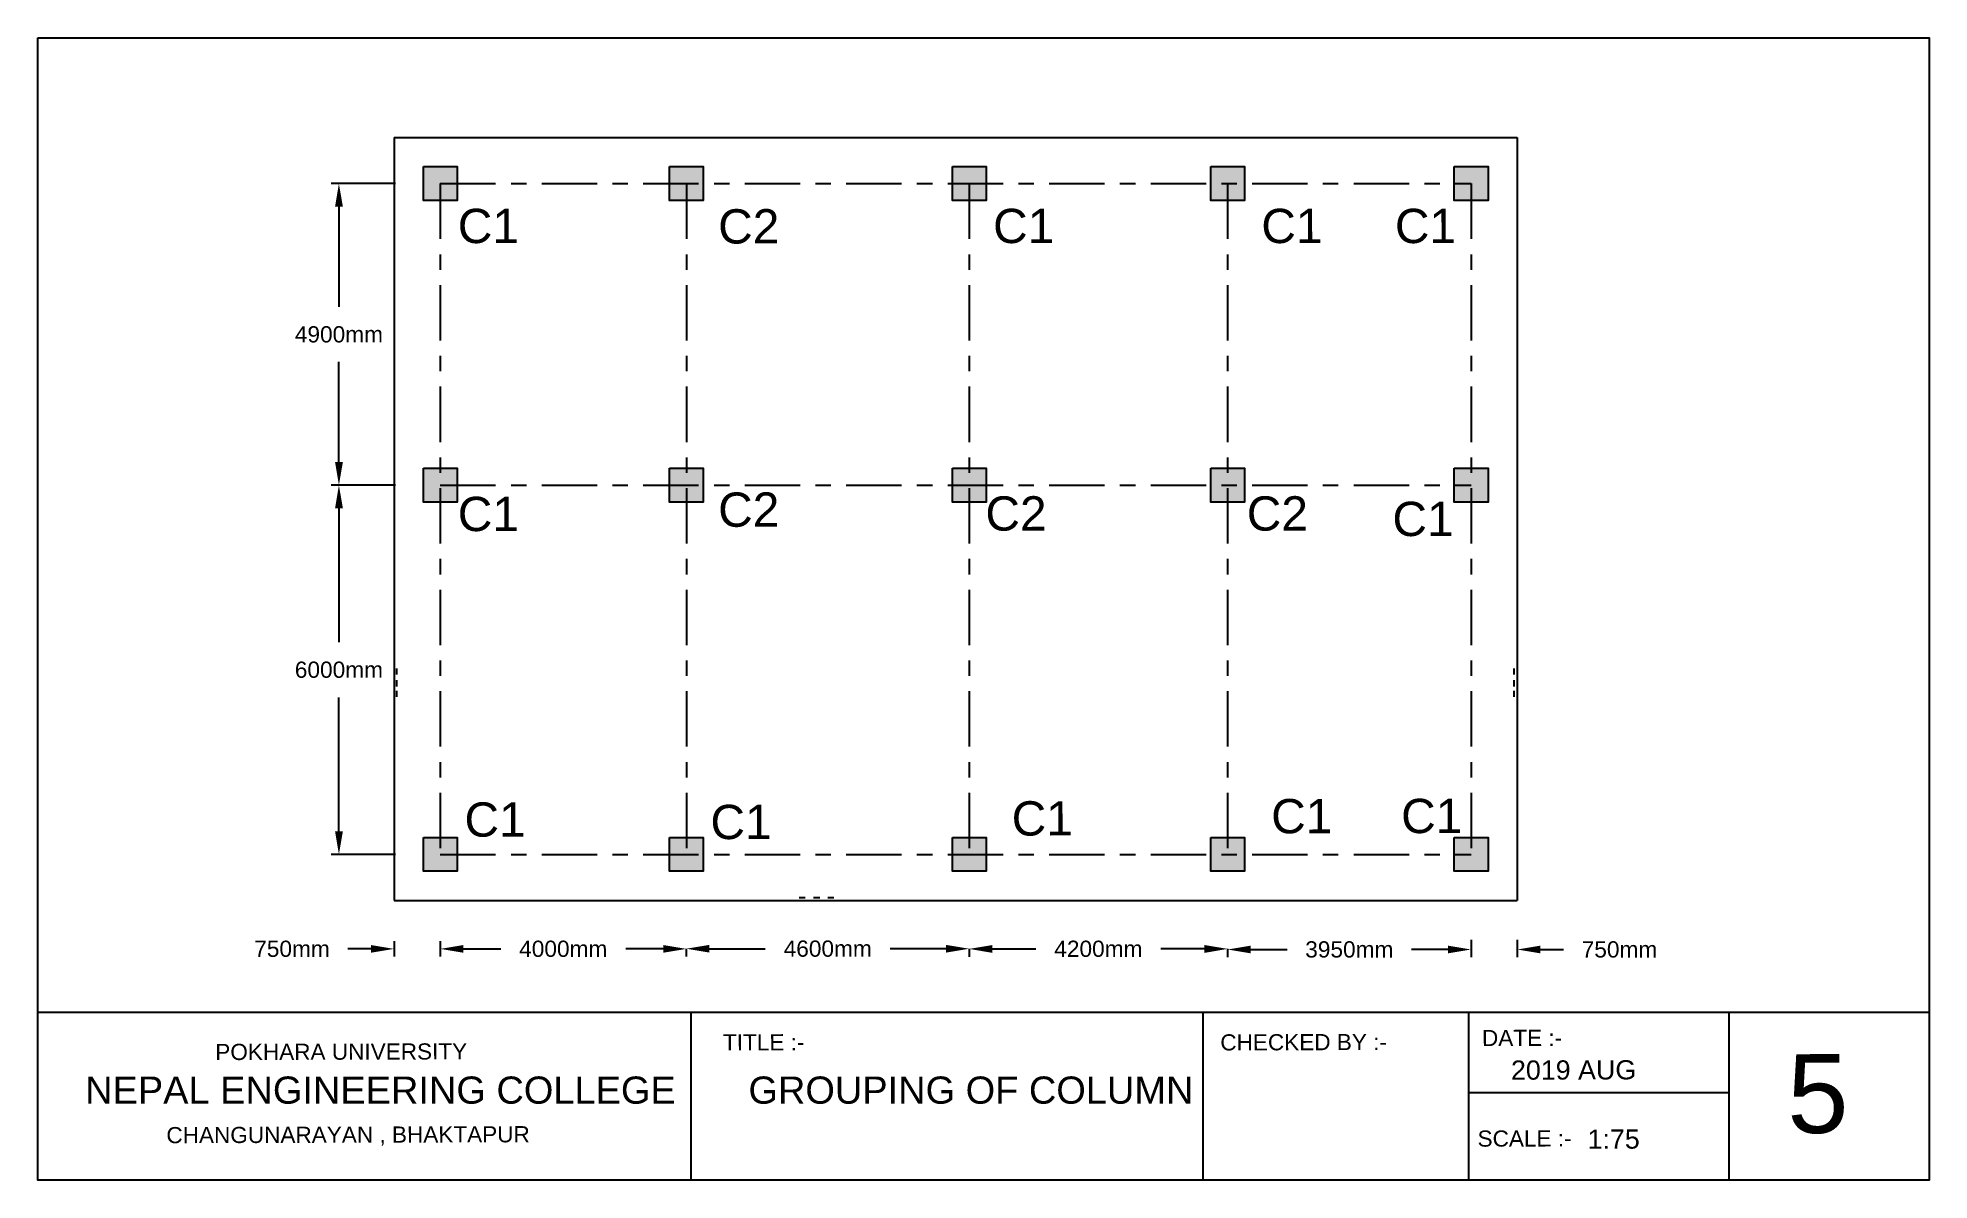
# Model space of a CAD drawing. Header units: metres. Extents: x 3 to 189, y -54 to 67.
# Drawn here: x 72.92 to 85.22, y -53.77 to -46.34 of the extents above; entities that cross this region are included whole.
import ezdxf

# ---------------------------------------------------------------- set-up
doc = ezdxf.new("R2010")
doc.units = ezdxf.units.M
doc.header["$LTSCALE"] = 0.015
doc.header["$MEASUREMENT"] = 0
doc.linetypes.add('ACAD_ISO04W100', pattern=[30, 24, -3, 0, -3])
doc.styles.get("Standard").update_dxf_attribs({"font": 'arial.ttf'})
doc.dimstyles.get("Standard").update_dxf_attribs({"dimscale": 1.005, "dimtxt": 0.105, "dimasz": 0.15, "dimexe": 0.05, "dimexo": 0.1, "dimgap": 0.125, "dimtad": 0, "dimtih": 1, "dimtoh": 1, "dimdec": 4, "dimzin": 0, "dimdsep": 46, "dimtxsty": 'Standard', "dimcen": 0.115, "dimadec": 3, "dimazin": 0, "dimtfac": 1, "dimtdec": 4, "dimtofl": 0, "dimtmove": 0, "dimatfit": 3, "dimfxl": 1, "dimfxlon": 1, "dimtolj": 1, "dimtzin": 0, "dimarcsym": 0})

msp = doc.modelspace()

# ---------------------------------------------------------------- texts
at = {"linetype": 'Continuous'}
for s, height, p in [('C1', 0.222846, (75.65147, -47.67864)), ('C2', 0.222846, (77.34461, -47.68151)), ('C1', 0.222846, (79.13256, -47.67864)), ('C1', 0.222846, (80.87707, -47.67864)), ('C1', 0.222846, (81.74583, -47.67864)), ('C2', 0.222846, (77.34461, -49.5226)), ('C2', 0.222846, (79.0827, -49.54765)), ('C2', 0.222846, (80.78245, -49.54765)), ('C1', 0.222846, (75.65147, -49.55065)), ('C1', 0.222846, (81.72965, -49.58296)), ('C1', 0.222846, (80.94104, -51.5149)), ('C1', 0.222846, (81.78633, -51.51379)), ('C1', 0.222846, (75.69497, -51.53697)), ('C1', 0.222846, (77.29446, -51.55276)), ('C1', 0.222846, (79.25359, -51.52966)), ('POKHARA UNIVERSITY', 0.105, (74.07414, -52.98868)), ('TITLE :-', 0.105, (77.37584, -52.92633)), ('CHECKED BY :-', 0.105, (80.61013, -52.92633)), ('DATE :-', 0.105, (82.31187, -52.89772)), ('2019 AUG ', 0.124819, (82.5006, -53.11636)), ('5', 0.51264, (84.29765, -53.46336)), ('CHANGUNARAYAN , BHAKTAPUR', 0.105, (73.75624, -53.52925)), ('SCALE :-', 0.105, (82.28314, -53.55165)), ('1:75', 0.124819, (82.99865, -53.56518))]:
    msp.add_text(s, height=height, rotation=0.15, dxfattribs=at).set_placement(p)
at = {"linetype": 'Continuous', "char_height": 0.1767205, "attachment_point": 1}
for s, insert in [('NEPAL ENGINEERING COLLEGE', (73.22763, -53.09559)), ('GROUPING OF COLUMN', (77.54133, -53.09559))]:
    msp.add_mtext_dynamic_manual_height_columns(s, width=7.6490582, gutter_width=0.8836, heights=[0], dxfattribs=dict(at, insert=insert))

# ---------------------------------------------------------------- blocks, each defined once
blk = doc.blocks.new('*D135')
at = {"color": 0, "linetype": 'Continuous', "lineweight": -2, "transparency": 16777216}
for p, q in [((75.537, -52.266), (75.537, -52.316)), ((75.688, -52.266), (75.931, -52.266)), ((76.987, -52.266), (76.744, -52.266)), ((77.137, -52.266), (77.137, -52.316))]:
    blk.add_line(p, q, dxfattribs=at)
at = {"color": 0, "linetype": 'Continuous', "transparency": 16777216}
for points in [[(75.688, -52.241), (75.688, -52.291), (75.537, -52.266)], [(76.987, -52.241), (76.987, -52.291), (77.137, -52.266)]]:
    blk.add_solid(points, dxfattribs=at)
at = {"layer": 'Defpoints', "color": 0, "linetype": 'Continuous', "transparency": 16777216}
for p in [(75.537, -52.185), (77.137, -52.185), (77.137, -52.266)]:
    blk.add_point(p, dxfattribs=at)
at = {"color": 0, "linetype": 'Continuous', "transparency": 16777216, "insert": (76.337, -52.266), "char_height": 0.1055, "attachment_point": 5}
blk.add_mtext('\\A1;4000mm', dxfattribs=at)
blk = doc.blocks.new('*D136')
at = {"color": 0, "linetype": 'Continuous', "lineweight": -2, "transparency": 16777216}
for p, q in [((77.137, -52.265), (77.137, -52.315)), ((77.288, -52.265), (77.651, -52.265)), ((78.827, -52.265), (78.464, -52.265)), ((78.977, -52.265), (78.977, -52.315))]:
    blk.add_line(p, q, dxfattribs=at)
at = {"color": 0, "linetype": 'Continuous', "transparency": 16777216}
for points in [[(77.288, -52.24), (77.288, -52.29), (77.137, -52.265)], [(78.827, -52.24), (78.827, -52.29), (78.977, -52.265)]]:
    blk.add_solid(points, dxfattribs=at)
at = {"layer": 'Defpoints', "color": 0, "linetype": 'Continuous', "transparency": 16777216}
for p in [(77.137, -52.185), (78.977, -52.185), (78.977, -52.265)]:
    blk.add_point(p, dxfattribs=at)
at = {"color": 0, "linetype": 'Continuous', "transparency": 16777216, "insert": (78.057, -52.265), "char_height": 0.1055, "attachment_point": 5}
blk.add_mtext('\\A1;4600mm', dxfattribs=at)
blk = doc.blocks.new('*D137')
at = {"color": 0, "linetype": 'Continuous', "lineweight": -2, "transparency": 16777216}
for p, q in [((78.977, -52.266), (78.977, -52.317)), ((79.128, -52.266), (79.411, -52.266)), ((80.507, -52.266), (80.224, -52.266)), ((80.657, -52.266), (80.657, -52.317))]:
    blk.add_line(p, q, dxfattribs=at)
at = {"color": 0, "linetype": 'Continuous', "transparency": 16777216}
for points in [[(79.128, -52.241), (79.128, -52.292), (78.977, -52.266)], [(80.507, -52.241), (80.507, -52.292), (80.657, -52.266)]]:
    blk.add_solid(points, dxfattribs=at)
at = {"layer": 'Defpoints', "color": 0, "linetype": 'Continuous', "transparency": 16777216}
for p in [(78.977, -52.185), (80.657, -52.185), (80.657, -52.266)]:
    blk.add_point(p, dxfattribs=at)
at = {"color": 0, "linetype": 'Continuous', "transparency": 16777216, "insert": (79.817, -52.266), "char_height": 0.1055, "attachment_point": 5}
blk.add_mtext('\\A1;4200mm', dxfattribs=at)
blk = doc.blocks.new('*D138')
at = {"color": 0, "linetype": 'Continuous', "lineweight": -2, "transparency": 16777216}
for p, q in [((80.657, -52.27), (80.657, -52.32)), ((80.808, -52.27), (81.045, -52.27)), ((82.091, -52.27), (81.854, -52.27)), ((82.241, -52.27), (82.241, -52.32))]:
    blk.add_line(p, q, dxfattribs=at)
at = {"color": 0, "linetype": 'Continuous', "transparency": 16777216}
for points in [[(80.808, -52.245), (80.808, -52.295), (80.657, -52.27)], [(82.091, -52.245), (82.091, -52.295), (82.241, -52.27)]]:
    blk.add_solid(points, dxfattribs=at)
at = {"layer": 'Defpoints', "color": 0, "linetype": 'Continuous', "transparency": 16777216}
for p in [(80.657, -52.185), (82.241, -52.185), (82.241, -52.27)]:
    blk.add_point(p, dxfattribs=at)
at = {"color": 0, "linetype": 'Continuous', "transparency": 16777216, "insert": (81.449, -52.27), "char_height": 0.1055, "attachment_point": 5}
blk.add_mtext('\\A1;3950mm', dxfattribs=at)
blk = doc.blocks.new('*D139')
at = {"color": 0, "lineweight": -2, "ltscale": 0.01, "transparency": 16777216}
for p, q in [((75.087, -52.266), (74.936, -52.266)), ((75.237, -52.216), (75.237, -52.316)), ((75.537, -52.216), (75.537, -52.316)), ((75.688, -52.266), (75.839, -52.266))]:
    blk.add_line(p, q, dxfattribs=at)
at = {"color": 0, "ltscale": 0.01, "transparency": 16777216}
for points in [[(75.087, -52.241), (75.087, -52.291), (75.237, -52.266)], [(75.688, -52.241), (75.688, -52.291), (75.537, -52.266)]]:
    blk.add_solid(points, dxfattribs=at)
at = {"layer": 'Defpoints', "color": 0, "ltscale": 0.01, "transparency": 16777216}
for p in [(75.237, -52.116), (75.537, -52.116), (75.237, -52.266)]:
    blk.add_point(p, dxfattribs=at)
at = {"color": 0, "ltscale": 0.01, "transparency": 16777216, "insert": (74.573, -52.266), "char_height": 0.1055, "attachment_point": 5}
blk.add_mtext('\\A1;750mm', dxfattribs=at)
blk = doc.blocks.new('*D140')
at = {"color": 0, "lineweight": -2, "ltscale": 0.01, "transparency": 16777216}
for p, q in [((82.091, -52.27), (81.94, -52.27)), ((82.241, -52.208), (82.241, -52.32)), ((82.541, -52.208), (82.541, -52.32)), ((82.692, -52.27), (82.843, -52.27))]:
    blk.add_line(p, q, dxfattribs=at)
at = {"color": 0, "ltscale": 0.01, "transparency": 16777216}
for points in [[(82.091, -52.245), (82.091, -52.295), (82.241, -52.27)], [(82.692, -52.245), (82.692, -52.295), (82.541, -52.27)]]:
    blk.add_solid(points, dxfattribs=at)
at = {"layer": 'Defpoints', "color": 0, "ltscale": 0.01, "transparency": 16777216}
for p in [(82.241, -52.107), (82.541, -52.107), (82.541, -52.27)]:
    blk.add_point(p, dxfattribs=at)
at = {"color": 0, "ltscale": 0.01, "transparency": 16777216, "insert": (83.206, -52.27), "char_height": 0.1055, "attachment_point": 5}
blk.add_mtext('\\A1;750mm', dxfattribs=at)
blk = doc.blocks.new('*D201')
at = {"color": 0, "lineweight": -2, "ltscale": 0.01, "transparency": 16777216}
for p, q in [((75.247, -49.252), (74.828, -49.252)), ((74.878, -49.402), (74.878, -50.272)), ((74.878, -51.501), (74.878, -50.631)), ((75.247, -51.652), (74.828, -51.652))]:
    blk.add_line(p, q, dxfattribs=at)
at = {"color": 0, "ltscale": 0.01, "transparency": 16777216}
for points in [[(74.853, -49.402), (74.904, -49.402), (74.878, -49.252)], [(74.853, -51.501), (74.904, -51.501), (74.878, -51.652)]]:
    blk.add_solid(points, dxfattribs=at)
at = {"layer": 'Defpoints', "color": 0, "ltscale": 0.01, "transparency": 16777216}
for p in [(75.347, -49.252), (74.878, -51.652), (75.347, -51.652)]:
    blk.add_point(p, dxfattribs=at)
at = {"color": 0, "ltscale": 0.01, "transparency": 16777216, "insert": (74.878, -50.452), "char_height": 0.1055, "attachment_point": 5}
blk.add_mtext('\\A1;6000mm', dxfattribs=at)
blk = doc.blocks.new('*D202')
at = {"color": 0, "lineweight": -2, "ltscale": 0.01, "transparency": 16777216}
for p, q in [((75.247, -47.292), (74.828, -47.292)), ((74.878, -47.442), (74.878, -48.092)), ((74.878, -49.101), (74.878, -48.451)), ((75.247, -49.252), (74.828, -49.252))]:
    blk.add_line(p, q, dxfattribs=at)
at = {"color": 0, "ltscale": 0.01, "transparency": 16777216}
for points in [[(74.853, -47.442), (74.904, -47.442), (74.878, -47.292)], [(74.853, -49.101), (74.904, -49.101), (74.878, -49.252)]]:
    blk.add_solid(points, dxfattribs=at)
at = {"layer": 'Defpoints', "color": 0, "ltscale": 0.01, "transparency": 16777216}
for p in [(75.347, -47.292), (74.878, -49.252), (75.347, -49.252)]:
    blk.add_point(p, dxfattribs=at)
at = {"color": 0, "ltscale": 0.01, "transparency": 16777216, "insert": (74.878, -48.272), "char_height": 0.1055, "attachment_point": 5}
blk.add_mtext('\\A1;4900mm', dxfattribs=at)

# ---------------------------------------------------------------- dimensions: what is measured, and where the dimension line sits
at = {"ltscale": 0.01}
for base, p1, p2, text, picture, middle in [((74.87841, -49.25158), (75.34749, -47.29158), (75.34749, -49.25158), '4900mm', '*D202', (74.87841, -48.27158)), ((74.87841, -51.65158), (75.34749, -49.25158), (75.34749, -51.65158), '6000mm', '*D201', (74.87841, -50.45158))]:
    dim = msp.add_linear_dim(base=base, p1=p1, p2=p2, angle=90, text=text, dimstyle='Standard', override={"dimpost": 'm'}, dxfattribs=at)
    dim.commit()
    dim.dimension.update_dxf_attribs({"geometry": picture, "text_midpoint": middle})
for base, p1, p2, picture, middle in [((75.23749, -52.26619), (75.53749, -52.11594), (75.23749, -52.11594), '*D139', (74.57283, -52.26619)), ((82.54149, -52.27003), (82.24149, -52.10735), (82.54149, -52.10735), '*D140', (83.20615, -52.27003))]:
    dim = msp.add_linear_dim(base=base, p1=p1, p2=p2, text='750mm', dimstyle='Standard', override={"dimpost": 'm'}, dxfattribs=at)
    dim.commit()
    dim.dimension.update_dxf_attribs({"geometry": picture, "text_midpoint": middle})
at = {"linetype": 'Continuous'}
for base, p1, p2, text, picture, middle in [((77.13749, -52.26581), (75.53749, -52.18535), (77.13749, -52.18535), '4000mm', '*D135', (76.33749, -52.26581)), ((78.97749, -52.26489), (77.13749, -52.18535), (78.97749, -52.18535), '4600mm', '*D136', (78.05749, -52.26489)), ((80.65749, -52.26646), (78.97749, -52.18535), (80.65749, -52.18535), '4200mm', '*D137', (79.81749, -52.26646)), ((82.24149, -52.27003), (80.65749, -52.18526), (82.24149, -52.18535), '3950mm', '*D138', (81.44949, -52.27003))]:
    dim = msp.add_linear_dim(base=base, p1=p1, p2=p2, text=text, dimstyle='Standard', override={"dimpost": 'm'}, dxfattribs=at)
    dim.commit()
    dim.dimension.update_dxf_attribs({"geometry": picture, "text_midpoint": middle})

# ---------------------------------------------------------------- hatches: boundary and pattern name
at = {"ltscale": 0.01}
h = msp.add_hatch(color=256, dxfattribs=at)
h.dxf.hatch_style = 1
h.paths.add_polyline_path([(75.64749, -47.29158), (75.53749, -47.29158), (75.53749, -47.40158), (75.64749, -47.40158)], flags=17)
h.paths.add_polyline_path([(75.64749, -47.18158), (75.42749, -47.18158), (75.42749, -47.40158), (75.53749, -47.40158), (75.53749, -47.29158), (75.64749, -47.29158)])
h.paths.add_polyline_path([(77.24749, -47.29158), (77.13749, -47.29158), (77.13749, -47.40158), (77.24749, -47.40158)])
h.paths.add_polyline_path([(77.13749, -47.29158), (77.02749, -47.29158), (77.02749, -47.40158), (77.13749, -47.40158)])
h.paths.add_polyline_path([(77.24749, -47.18158), (77.02749, -47.18158), (77.02749, -47.29158), (77.24749, -47.29158)])
h.paths.add_polyline_path([(79.08749, -47.18158), (78.86749, -47.18158), (78.86749, -47.29158), (79.08749, -47.29158)])
h.paths.add_polyline_path([(79.08749, -47.29158), (78.97749, -47.29158), (78.97749, -47.40158), (79.08749, -47.40158)])
h.paths.add_polyline_path([(78.97749, -47.29158), (78.86749, -47.29158), (78.86749, -47.40158), (78.97749, -47.40158)])
h.paths.add_polyline_path([(80.76749, -47.18158), (80.54749, -47.18158), (80.54749, -47.29158), (80.76749, -47.29158)])
h.paths.add_polyline_path([(80.76749, -47.29158), (80.65749, -47.29158), (80.65749, -47.40158), (80.76749, -47.40158)])
h.paths.add_polyline_path([(80.65749, -47.29158), (80.54749, -47.29158), (80.54749, -47.40158), (80.65749, -47.40158)])
h.paths.add_polyline_path([(82.24149, -47.29158), (82.13149, -47.29158), (82.13149, -47.40158), (82.24149, -47.40158)], flags=17)
h.paths.add_polyline_path([(82.35149, -47.18158), (82.13149, -47.18158), (82.13149, -47.29158), (82.24149, -47.29158), (82.24149, -47.40158), (82.35149, -47.40158)])
h.paths.add_polyline_path([(82.35149, -49.14158), (82.24149, -49.14158), (82.24149, -49.36158), (82.35149, -49.36158)])
h.paths.add_polyline_path([(82.24149, -49.25158), (82.13149, -49.25158), (82.13149, -49.36158), (82.24149, -49.36158)])
h.paths.add_polyline_path([(82.24149, -49.14158), (82.13149, -49.14158), (82.13149, -49.25158), (82.24149, -49.25158)])
h.paths.add_polyline_path([(80.65749, -49.14158), (80.54749, -49.14158), (80.54749, -49.25158), (80.65749, -49.25158)])
h.paths.add_polyline_path([(80.76749, -49.14158), (80.65749, -49.14158), (80.65749, -49.25158), (80.76749, -49.25158)])
h.paths.add_polyline_path([(80.76749, -49.25158), (80.65749, -49.25158), (80.65749, -49.36158), (80.76749, -49.36158)])
h.paths.add_polyline_path([(80.65749, -49.25158), (80.54749, -49.25158), (80.54749, -49.36158), (80.65749, -49.36158)])
h.paths.add_polyline_path([(79.08749, -49.14158), (78.97749, -49.14158), (78.97749, -49.25158), (79.08749, -49.25158)])
h.paths.add_polyline_path([(78.97749, -49.14158), (78.86749, -49.14158), (78.86749, -49.25158), (78.97749, -49.25158)])
h.paths.add_polyline_path([(78.97749, -49.25158), (78.86749, -49.25158), (78.86749, -49.36158), (78.97749, -49.36158)])
h.paths.add_polyline_path([(79.08749, -49.25158), (78.97749, -49.25158), (78.97749, -49.36158), (79.08749, -49.36158)])
h.paths.add_polyline_path([(77.24749, -49.14158), (77.13749, -49.14158), (77.13749, -49.25158), (77.24749, -49.25158)])
h.paths.add_polyline_path([(77.24749, -49.25158), (77.13749, -49.25158), (77.13749, -49.36158), (77.24749, -49.36158)])
h.paths.add_polyline_path([(77.13749, -49.25158), (77.02749, -49.25158), (77.02749, -49.36158), (77.13749, -49.36158)])
h.paths.add_polyline_path([(77.13749, -49.14158), (77.02749, -49.14158), (77.02749, -49.25158), (77.13749, -49.25158)])
h.paths.add_polyline_path([(75.53749, -49.14158), (75.42749, -49.14158), (75.42749, -49.36158), (75.53749, -49.36158)])
h.paths.add_polyline_path([(75.64749, -49.14158), (75.53749, -49.14158), (75.53749, -49.25158), (75.64749, -49.25158)])
h.paths.add_polyline_path([(75.64749, -49.25158), (75.53749, -49.25158), (75.53749, -49.36158), (75.64749, -49.36158)])
h.paths.add_polyline_path([(75.64749, -51.65158), (75.53749, -51.65158), (75.53749, -51.54158), (75.42749, -51.54158), (75.42749, -51.76158), (75.64749, -51.76158)])
h.paths.add_polyline_path([(75.64749, -51.54158), (75.53749, -51.54158), (75.53749, -51.65158), (75.64749, -51.65158)], flags=17)
h.paths.add_polyline_path([(77.24749, -51.65158), (77.02749, -51.65158), (77.02749, -51.76158), (77.24749, -51.76158)])
h.paths.add_polyline_path([(77.13749, -51.54158), (77.02749, -51.54158), (77.02749, -51.65158), (77.13749, -51.65158)])
h.paths.add_polyline_path([(77.24749, -51.54158), (77.13749, -51.54158), (77.13749, -51.65158), (77.24749, -51.65158)])
h.paths.add_polyline_path([(79.08749, -51.65158), (78.86749, -51.65158), (78.86749, -51.76158), (79.08749, -51.76158)])
h.paths.add_polyline_path([(79.08749, -51.54158), (78.97749, -51.54158), (78.97749, -51.65158), (79.08749, -51.65158)])
h.paths.add_polyline_path([(78.97749, -51.54158), (78.86749, -51.54158), (78.86749, -51.65158), (78.97749, -51.65158)])
h.paths.add_polyline_path([(80.65749, -51.54158), (80.54749, -51.54158), (80.54749, -51.65158), (80.65749, -51.65158)])
h.paths.add_polyline_path([(80.76749, -51.54158), (80.65749, -51.54158), (80.65749, -51.65158), (80.76749, -51.65158)])
h.paths.add_polyline_path([(80.76749, -51.65158), (80.65749, -51.65158), (80.54749, -51.65158), (80.54749, -51.76158), (80.76749, -51.76158)])
h.paths.add_polyline_path([(82.35149, -51.54158), (82.24149, -51.54158), (82.24149, -51.65158), (82.13149, -51.65158), (82.13149, -51.76158), (82.35149, -51.76158)])
h.paths.add_polyline_path([(82.24149, -51.54158), (82.13149, -51.54158), (82.13149, -51.65158), (82.24149, -51.65158)], flags=17)

# ---------------------------------------------------------------- linework, layer by layer
at = {"linetype": 'Continuous'}
for p, q in [((75.23749, -46.99158), (75.23749, -51.95158)), ((75.23749, -46.99158), (82.54149, -46.99158)), ((82.54149, -46.99158), (82.54149, -51.95158)), ((75.25394, -50.48289), (75.25394, -50.44271)), ((75.25394, -50.56011), (75.25394, -50.51994)), ((82.52053, -50.48289), (82.52053, -50.4431)), ((82.52053, -50.56011), (82.52053, -50.52032)), ((75.25394, -50.62816), (75.25394, -50.58799)), ((82.52053, -50.62816), (82.52053, -50.58837)), ((75.23749, -51.95158), (82.54149, -51.95158)), ((77.87056, -51.93096), (77.9111, -51.93096)), ((77.96466, -51.93096), (78.00521, -51.93096)), ((78.057, -51.93096), (78.09755, -51.93096)), ((72.92004, -52.67767), (85.22004, -52.67767)), ((77.16619, -52.67767), (77.16619, -53.76925)), ((80.49707, -52.67767), (80.49707, -53.76925)), ((82.22437, -52.67767), (82.22437, -53.76925)), ((82.22437, -52.67767), (82.22437, -53.19906)), ((83.91739, -52.67767), (83.91739, -53.76925)), ((82.22437, -53.19906), (83.91739, -53.19906))]:
    msp.add_line(p, q, dxfattribs=at)
at = {"linetype": 'ACAD_ISO04W100'}
for p, q in [((75.53749, -47.29158), (82.24149, -47.29158)), ((75.53749, -47.29158), (75.53749, -51.65158)), ((77.13749, -47.29158), (77.13749, -51.65158)), ((78.97749, -47.29158), (78.97749, -51.65158)), ((80.65749, -47.29158), (80.65749, -51.65158)), ((82.24149, -47.29158), (82.24149, -51.65158)), ((75.53749, -49.25158), (82.24149, -49.25158)), ((75.53749, -51.65158), (82.24149, -51.65158))]:
    msp.add_line(p, q, dxfattribs=at)
at = {"linetype": 'Continuous'}
for points in [[(72.92004, -46.34425), (85.22004, -46.34425), (85.22004, -53.76925), (72.92004, -53.76925)], [(75.42749, -47.18158), (75.64749, -47.18158), (75.64749, -47.40158), (75.42749, -47.40158)], [(77.02749, -47.18158), (77.24749, -47.18158), (77.24749, -47.40158), (77.02749, -47.40158)], [(78.86749, -47.18158), (79.08749, -47.18158), (79.08749, -47.40158), (78.86749, -47.40158)], [(80.54749, -47.18158), (80.76749, -47.18158), (80.76749, -47.40158), (80.54749, -47.40158)], [(82.13149, -47.18158), (82.35149, -47.18158), (82.35149, -47.40158), (82.13149, -47.40158)], [(75.42749, -49.14158), (75.64749, -49.14158), (75.64749, -49.36158), (75.42749, -49.36158)], [(77.02749, -49.14158), (77.24749, -49.14158), (77.24749, -49.36158), (77.02749, -49.36158)], [(78.86749, -49.14158), (79.08749, -49.14158), (79.08749, -49.36158), (78.86749, -49.36158)], [(80.54749, -49.14158), (80.76749, -49.14158), (80.76749, -49.36158), (80.54749, -49.36158)], [(82.13149, -49.14158), (82.35149, -49.14158), (82.35149, -49.36158), (82.13149, -49.36158)], [(75.42749, -51.54158), (75.64749, -51.54158), (75.64749, -51.76158), (75.42749, -51.76158)], [(77.02749, -51.54158), (77.24749, -51.54158), (77.24749, -51.76158), (77.02749, -51.76158)], [(78.86749, -51.54158), (79.08749, -51.54158), (79.08749, -51.76158), (78.86749, -51.76158)], [(80.54749, -51.54158), (80.76749, -51.54158), (80.76749, -51.76158), (80.54749, -51.76158)], [(82.13149, -51.54158), (82.35149, -51.54158), (82.35149, -51.76158), (82.13149, -51.76158)]]:
    msp.add_lwpolyline(points, close=True, dxfattribs=at)

msp.set_redraw_order([(e.dxf.handle, doc.entitydb.next_handle()) for e in msp.query("TEXT MTEXT ATTDEF DIMENSION ARC_DIMENSION")])  # texts and dimensions are drawn at this point

doc.saveas('drawing.dxf')
